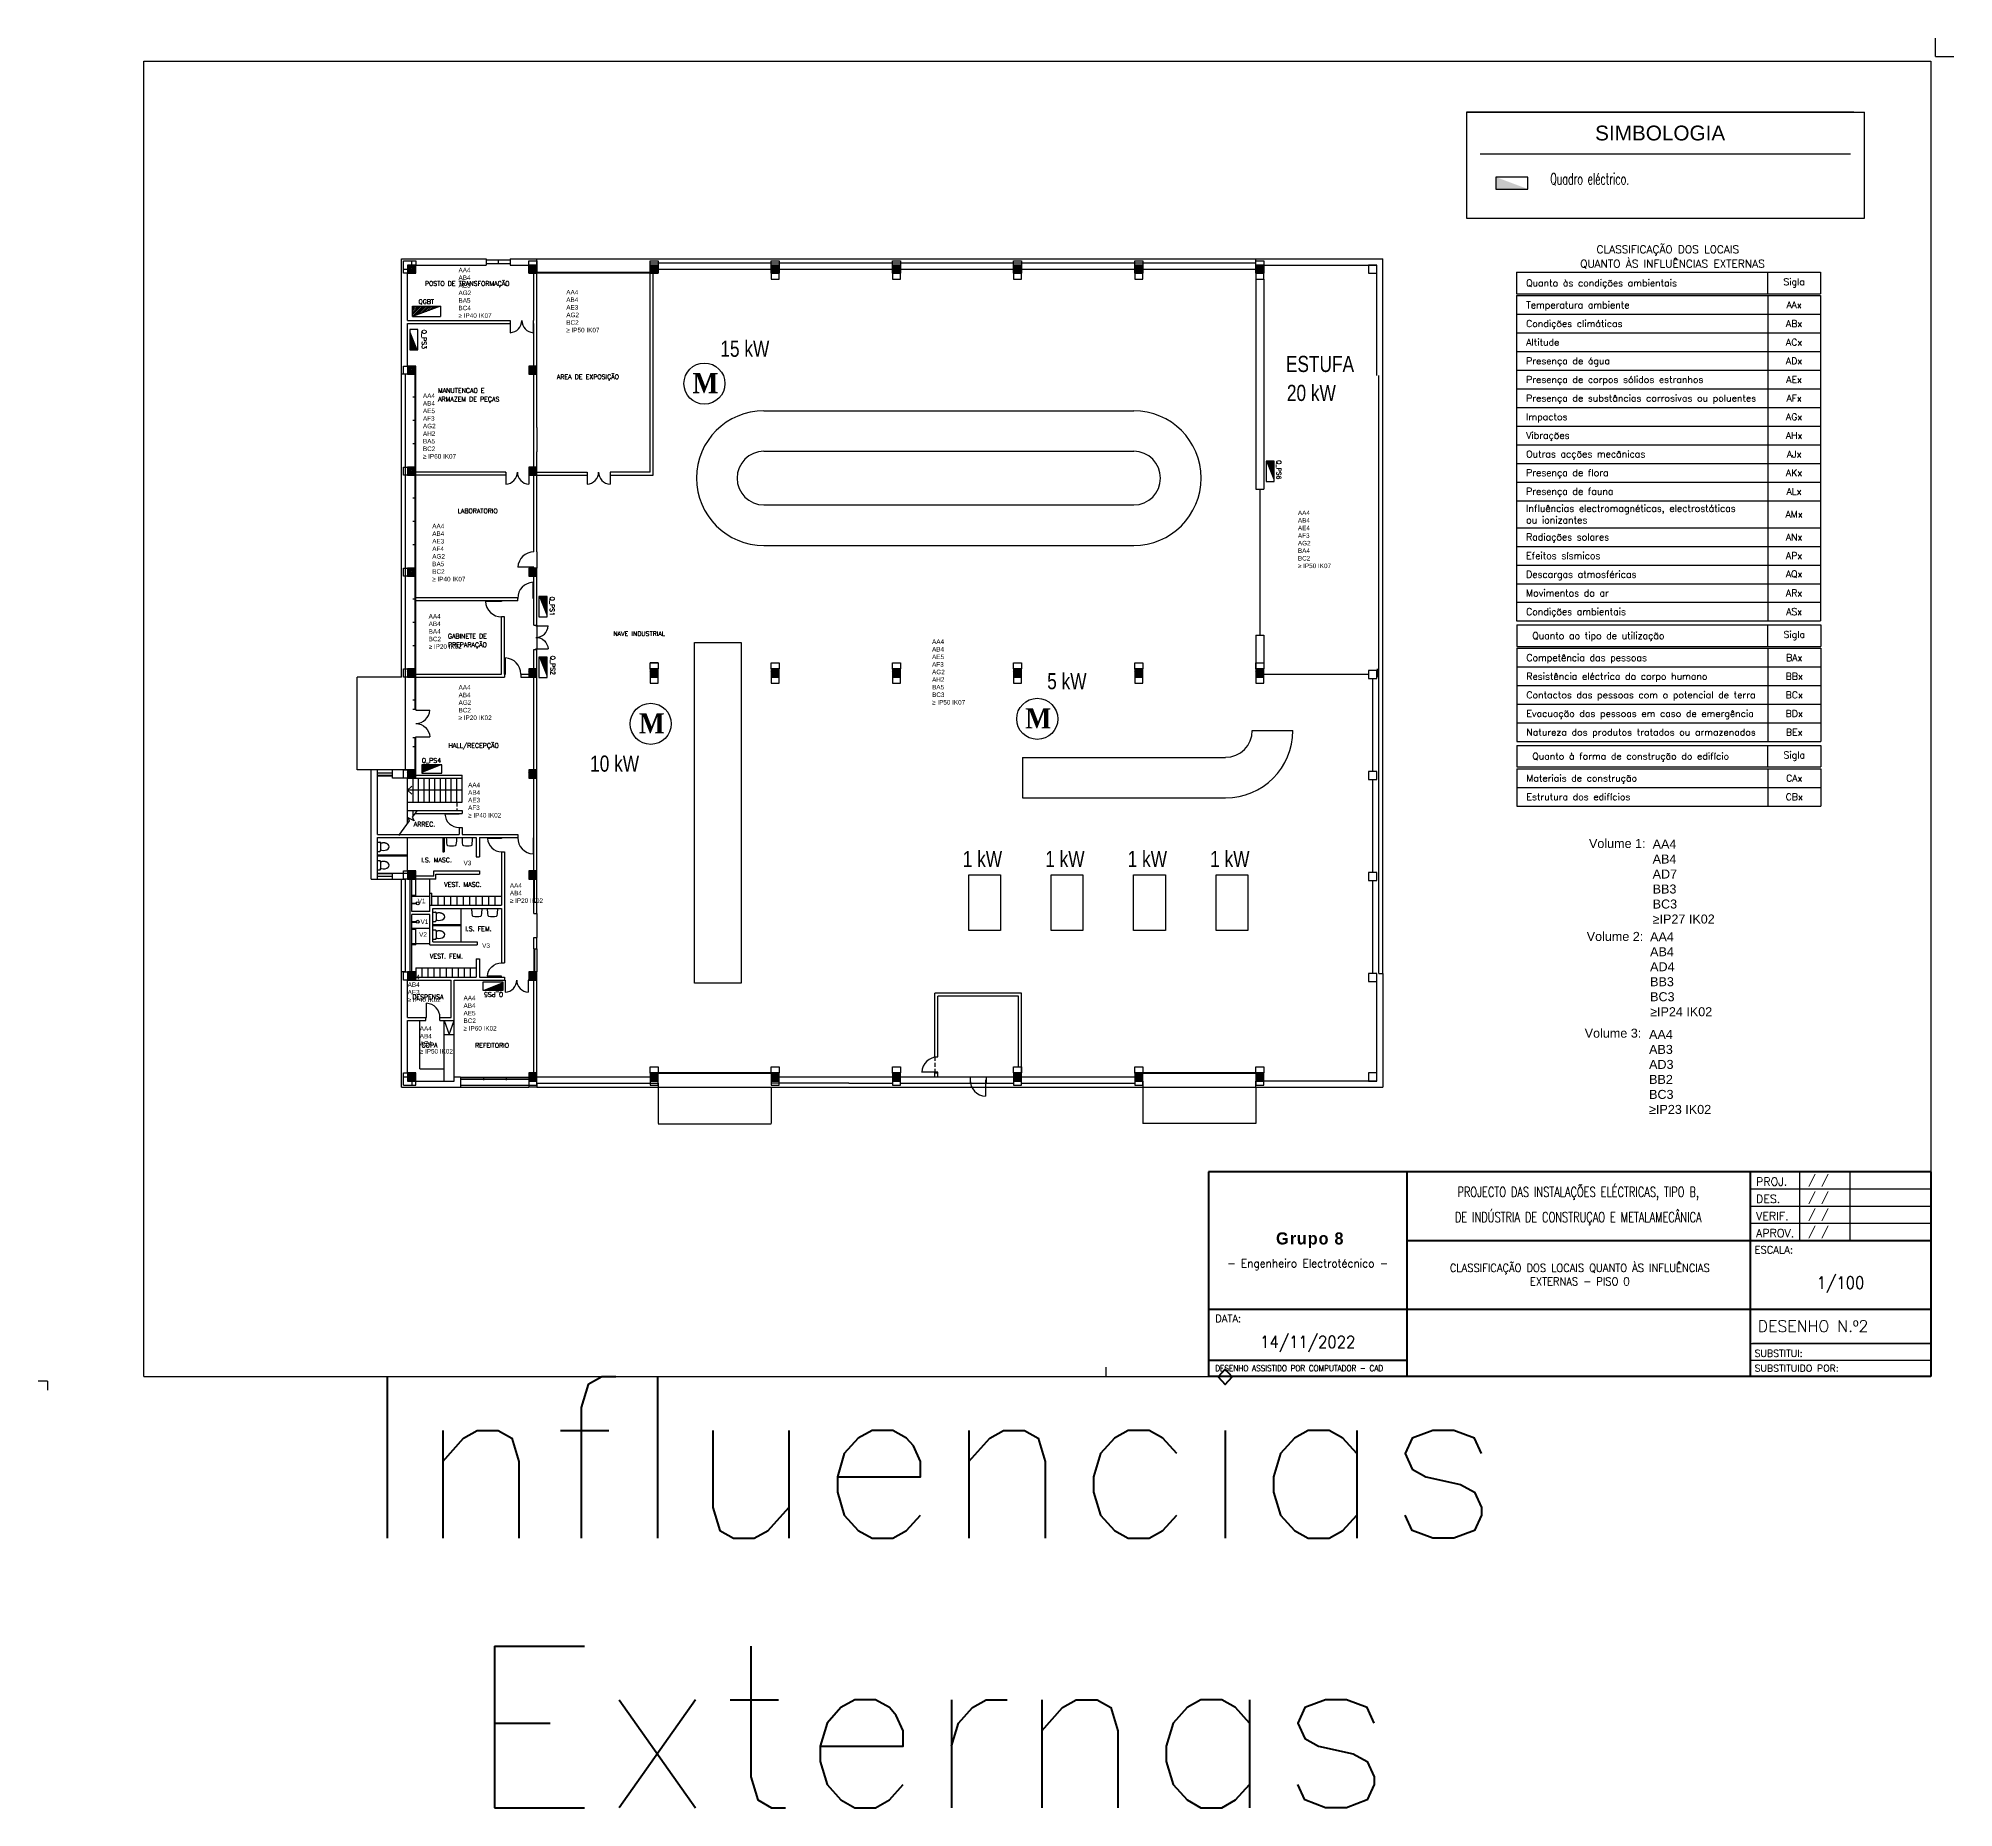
# Model space of a CAD drawing. Extents: x -8 to 729, y -363 to 534.
# Drawn here: x 120.4 to 215.2, y -23.3 to 64.3 of the extents above; entities that cross this region are included whole.
import ezdxf
from ezdxf.enums import TextEntityAlignment as Align

# ---------------------------------------------------------------- set-up
doc = ezdxf.new("R2010")
doc.units = 0
doc.header["$LTSCALE"] = 0.8
doc.header["$MEASUREMENT"] = 0
doc.linetypes.add('HIDDEN', pattern=[0.375, 0.25, -0.125])
doc.layers.get('0').update_dxf_attribs({"color": 3, "linetype": 'CONTINUOUS'})
for name, color, linetype in [('1', 7, 'CONTINUOUS'), ('Classificação influências externas', 6, 'CONTINUOUS'), ('Desenho base', 7, 'CONTINUOUS'), ('LEGENDA', 1, 'CONTINUOUS'), ('Quadros', 170, 'CONTINUOUS')]:
    doc.layers.add(name, color=color, linetype=linetype)
doc.styles.add('ARIAL', font='arial.ttf')
doc.styles.add('PEN', font='ROMANS.SHX', dxfattribs={"width": 0.7, "height": 1})
doc.styles.add('ROMANS', font='romans', dxfattribs={"width": 0.9})
doc.styles.get("Standard").update_dxf_attribs({"font": 'ROMANS'})
doc.styles.add('TXP', font='txp')

msp = doc.modelspace()

# ---------------------------------------------------------------- texts
at = {"color": 0, "linetype": 'Continuous', "lineweight": 20, "style": 'ROMANS'}
for s, p in [('PROJ.', (205.426, 7.477)), ('DES.', (205.426, 6.62)), ('VERIF.', (205.426, 5.772)), ('APROV.', (205.426, 4.925))]:
    msp.add_text(s, height=0.4, dxfattribs=at).set_placement(p)
at = {"color": 0, "lineweight": 20, "style": 'ROMANS'}
for s, height, p in [(' / /', 0.4, (207.73, 7.568)), (' / /', 0.4, (207.73, 6.718)), (' / /', 0.4, (207.73, 5.866)), (' / /', 0.4, (207.73, 5.016)), ('ESCALA:', 0.36, (205.353, 4.121)), ('DATA:', 0.36, (178.65, 0.721)), ('DESENHO N.º2 ', 0.57, (205.509, 0.235)), ('SUBSTITUI:', 0.34, (205.353, -0.99)), ('SUBSTITUIDO POR:', 0.34, (205.353, -1.73))]:
    msp.add_text(s, height=height, dxfattribs=at).set_placement(p)
at = {"color": 0, "lineweight": 20, "style": 'ROMANS', "width": 0.757635}
msp.add_text('DESENHO ASSISTIDO POR COMPUTADOR - CAD', height=0.304, dxfattribs=at).set_placement((178.65, -1.712), (186.963, -1.712), align=Align.FIT)
at = {"attachment_point": 1}
for s, width, gutter_width, heights, insert, char_height in [('{\\fArial|b0|i0|c0|p34;\\C215;\\c10507177;AA4\\PAB4\\PAE3\\PAG2\\PBA5\\PBC4\\C256;\\P\\C7;≥\\C256; IP40 IK07}', 1.88787, 1, [2.579], (141.179, 52.917), 0.225), ('{\\fArial|b0|i0|c0|p34;\\C215;\\c10507177;AA4\\PAB4\\PAE3\\PAG2\\PBC2\\C256;\\P\\C7;≥\\C256; IP50 IK07}', 1.88787, 1, [2.579], (146.516, 51.823), 0.225), ('{\\fArial|b0|i0|c0|p34;\\C215;\\c10507177;AA4\\PAB4\\PAE5\\PAF3\\PAG2\\PAH2\\PBA5\\PBC2\\C256;\\P\\C7;≥\\C256; IP60 IK07}', 1.88787, 1, [3.495], (139.419, 46.697), 0.225), ('{\\fArial|b0|i0|c0|p34;\\C215;\\c10507177;AA4\\PAB4\\PAE4\\PAF3\\PAG2\\PBA4\\PBC2\\C256;\\P\\C7;≥\\C256; IP50 IK07}', 1.88787, 1, [3.503], (182.741, 40.9), 0.225), ('{\\fArial|b0|i0|c0|p34;\\C215;\\c10507177;AA4\\PAB4\\PAE3\\PAF4\\PAG2\\PBA5\\PBC2\\C256;\\P\\C7;≥\\C256; IP40 IK07}', 1.88787, 1, [3.044], (139.88, 40.245), 0.225), ('{\\fArial|b0|i0|c0|p34;\\C215;\\c10507177;AA4\\PAB4\\PBA4\\PBC2\\C256;\\P\\C7;≥\\C256; IP20 IK02}', 1.88787, 1, [2.112], (139.702, 35.779), 0.225), ('{\\fArial|b0|i0|c0|p34;\\C215;\\c10507177;AA4\\PAB4\\PAE5\\PAF3\\PAG2\\PAH2\\PBA5\\PBC3\\C256;\\P\\C7;≥\\C256; IP50 IK07}', 1.88787, 1, [3.503], (164.627, 34.521), 0.225), ('{\\fArial|b0|i0|c0|p34;\\C215;\\c10507177;AA4\\PAB4\\PAG2\\PBC2\\C256;\\P\\C7;≥\\C256; IP20 IK02}', 1.88787, 1, [2.112], (141.182, 32.257), 0.225), ('{\\fArial|b0|i0|c0|p34;\\C215;\\c10507177;AA4\\PAB4\\PAE3\\PAF3\\C256;\\P\\C7;≥\\C256; IP40 IK02}', 1.88787, 1, [2.579], (141.655, 27.429), 0.225), ('{\\fArial|b0|i0|c0|p34;\\P\\C7;Volume 1:}', 3.21617, 2.227, [1.957], (197.153, 25.384), 0.44544), ('{\\fArial|b0|i0|c0|p34;\\C215;\\c10507177;AA4\\PAB4\\PAD7\\PBB3\\PBC3\\C256;\\P\\C7;≥\\C256;IP27 IK02}', 3.14968, 2.227, [4.191], (200.305, 24.614), 0.44544), ('{\\fArial|b0|i0|c0|p34;\\C215;\\c10507177;V3}', 0.47392, 1, [0.277], (141.428, 23.565), 0.225), ('{\\fArial|b0|i0|c0|p34;\\C215;\\c10507177;AA4\\PAB4\\C256;\\P\\C7;≥\\C256; IP20 IK02}', 1.88787, 1, [2.579], (143.723, 22.451), 0.225), ('{\\fArial|b0|i0|c0|p34;\\C215;\\c10507177;V1}', 0.47392, 1, [0.277], (139.161, 21.682), 0.225), ('{\\fArial|b0|i0|c0|p34;\\C215;\\c10507177;V2}', 0.47392, 1, [0.277], (139.23, 20.026), 0.225), ('{\\fArial|b0|i0|c0|p34;\\C215;\\c10507177;V1}', 0.47392, 1, [0.277], (139.301, 20.659), 0.225), ('{\\fArial|b0|i0|c0|p34;\\P\\C7;Volume 2:}', 3.21617, 2.227, [1.957], (197.04, 20.781), 0.44544), ('{\\fArial|b0|i0|c0|p34;\\C215;\\c10507177;AA4\\PAB4\\PAD4\\PBB3\\PBC3\\C256;\\P\\C7;≥\\C256;IP24 IK02}', 3.14968, 2.227, [4.191], (200.179, 20.024), 0.44544), ('{\\fArial|b0|i0|c0|p34;\\C215;\\c10507177;V3}', 0.47392, 1, [0.277], (142.35, 19.477), 0.225), ('{\\fArial|b0|i0|c0|p34;\\C215;\\c10507177;AA4\\PAB4\\PAE3\\C256;\\P\\C7;≥\\C256; IP40 IK02}', 1.88787, 1, [2.112], (138.661, 17.918), 0.225), ('{\\fArial|b0|i0|c0|p34;\\C215;\\c10507177;AA4\\PAB4\\PAE5\\PBC2\\C256;\\P\\C7;≥\\C256; IP60 IK02}', 1.88787, 1, [2.112], (141.428, 16.881), 0.225), ('{\\fArial|b0|i0|c0|p34;\\C215;\\c10507177;AA4\\PAB4\\PAE4\\C256;\\P\\C7;≥\\C256; IP50 IK02}', 1.88787, 1, [2.112], (139.261, 15.368), 0.225), ('{\\fArial|b0|i0|c0|p34;\\P\\C7;Volume 3:}', 3.21617, 2.227, [1.957], (196.94, 15.993), 0.44544), ('{\\fArial|b0|i0|c0|p34;\\C215;\\c10507177;AA4\\PAB3\\PAD3\\PBB2\\PBC3\\C256;\\P\\C7;≥\\C256;IP23 IK02}', 3.14968, 2.227, [4.191], (200.128, 15.188), 0.44544)]:
    msp.add_mtext_dynamic_manual_height_columns(s, width=width, gutter_width=gutter_width, heights=heights, dxfattribs=dict(at, insert=insert, char_height=char_height))
at = {"color": 0, "linetype": 'HIDDEN', "lineweight": 20, "insert": (196.619, 6.47), "char_height": 0.5, "width": 17.03517, "attachment_point": 5, "line_spacing_factor": 1.5, "style": 'ROMANS'}
msp.add_mtext('\\pxt28;{\\W0.71;PROJECTO DAS INSTALAÇÕES ELÉCTRICAS, TIPO B,\\PDE INDÚSTRIA DE CONSTRUÇAO E METALAMECÂNICA}', dxfattribs=at)
at = {"color": 7, "lineweight": 20, "attachment_point": 5, "style": 'ROMANS'}
for s, insert, char_height, width in [('\\pxt23;CLASSIFICAÇÃO DOS LOCAIS QUANTO ÀS INFLUÊNCIAS EXTERNAS - PISO 0', (196.696, 3.07), 0.4, 16.6992), ('14/11/2022', (183.226, -0.359), 0.6, 9.82)]:
    msp.add_mtext(s, dxfattribs=dict(at, insert=insert, char_height=char_height, width=width))
at = {"color": 0, "lineweight": 20, "insert": (209.606, 2.575), "char_height": 0.6, "width": 8.94, "attachment_point": 5, "style": 'ROMANS'}
msp.add_mtext('1/100', dxfattribs=at)
at = {"layer": '1', "insert": (164.568, -12.649), "char_height": 8, "attachment_point": 5}
msp.add_mtext_dynamic_manual_height_columns('Influencias Externas ', width=63.19061, gutter_width=15, heights=[0], dxfattribs=at)
at = {"layer": 'Classificação influências externas'}
for s, p in [('CLASSIFICAÇÃO DOS LOCAIS', (197.528, 53.638)), ('QUANTO ÀS INFLUÊNCIAS EXTERNAS', (196.713, 52.927))]:
    msp.add_text(s, height=0.38219, dxfattribs=at).set_placement(p)
at = {"layer": 'Classificação influências externas', "color": 6}
for s, p in [('Quanto às condições ambientais', (194.042, 52.001)), ('Quanto ao tipo de utilização', (194.346, 34.541)), ('Quanto à forma de construção do edifício', (194.346, 28.572))]:
    msp.add_text(s, height=0.33632, dxfattribs=at).set_placement(p)
at = {"layer": 'Classificação influências externas', "color": 7}
for s, height, p in [('Temperatura ambiente', 0.33632, (194.042, 50.911)), ('Condições climáticas', 0.33632, (194.042, 49.988)), ('Altitude', 0.3363, (194.042, 49.065)), ('Presença de água', 0.33632, (194.042, 48.142)), ('Presença de corpos sólidos estranhos', 0.33632, (194.042, 47.219)), ('Presença de substâncias corrosivas ou poluentes', 0.33632, (194.042, 46.296)), ('Impactos', 0.3363, (194.042, 45.373)), ('Vibrações', 0.3363, (194.042, 44.45)), ('Outras acções mecânicas', 0.33632, (194.042, 43.527)), ('Presença de flora', 0.33632, (194.042, 42.604)), ('Presença de fauna', 0.33632, (194.042, 41.681)), ('Influências electromagnéticas, electrostáticas ', 0.33632, (194.042, 40.84)), ('ou ionizantes', 0.33632, (194.042, 40.266)), ('Radiações solares', 0.33632, (194.042, 39.42)), ('Efeitos sísmicos', 0.33632, (194.042, 38.497)), ('Descargas atmosféricas', 0.33632, (194.042, 37.574)), ('Movimentos do ar', 0.33632, (194.042, 36.651)), ('Condições ambientais', 0.33632, (194.042, 35.728)), ('Competência das pessoas', 0.33632, (194.055, 33.451)), ('Resistência eléctrica do corpo humano', 0.33632, (194.055, 32.528)), ('Contactos das pessoas com o potencial de terra', 0.33632, (194.055, 31.605)), ('Evacuação das pessoas em caso de emergência', 0.33632, (194.055, 30.682)), ('Natureza dos produtos tratados ou armazenados ', 0.33632, (194.055, 29.759)), ('Materiais de construção', 0.33632, (194.055, 27.483)), ('Estrutura dos edifícios', 0.33632, (194.055, 26.559))]:
    msp.add_text(s, height=height, dxfattribs=at).set_placement(p)
at = {"layer": 'Classificação influências externas', "color": 6, "char_height": 0.33632, "attachment_point": 4}
for insert, width in [((206, 52.169), 2.62271), ((206, 34.709), 2.6363), ((206, 28.741), 2.6363)]:
    msp.add_mtext('\\pxqc;Sigla', dxfattribs=dict(at, insert=insert, width=width))
at = {"layer": 'Classificação influências externas', "color": 7, "char_height": 0.3363, "attachment_point": 4}
for s, insert, width in [('\\pxqc;AAx', (206, 51.085), 2.62271), ('\\pxqc;ABx', (206, 50.156), 2.62271), ('\\pxqc;ACx', (206, 49.233), 2.62271), ('\\pxqc;ADx', (206, 48.309), 2.62271), ('\\pxqc;AEx', (206, 47.386), 2.62271), ('\\pxqc;AFx', (206, 46.463), 2.62271), ('\\pxqc;AGx', (206, 45.54), 2.62271), ('\\pxqc;AHx', (206, 44.617), 2.62271), ('\\pxqc;AJx', (206, 43.694), 2.62271), ('\\pxqc;AKx', (206, 42.771), 2.62271), ('\\pxqc;ALx', (206, 41.848), 2.62271), ('\\pxqc;AMx', (206, 40.718), 2.62271), ('\\pxqc;ANx', (206, 39.587), 2.62271), ('\\pxqc;APx', (206, 38.664), 2.62271), ('\\pxqc;AQx', (206, 37.748), 2.62271), ('\\pxqc;ARx', (206, 36.818), 2.62271), ('\\pxqc;ASx', (206, 35.895), 2.62271), ('\\pxqc;BAx', (206, 33.619), 2.6363), ('\\pxqc;BBx', (206, 32.696), 2.6363), ('\\pxqc;BCx', (206, 31.773), 2.6363), ('\\pxqc;BDx', (206, 30.85), 2.6363), ('\\pxqc;BEx', (206, 29.927), 2.6363), ('\\pxqc;CAx', (206, 27.65), 2.6363), ('\\pxqc;CBx', (206, 26.727), 2.6363)]:
    msp.add_mtext(s, dxfattribs=dict(at, insert=insert, width=width))
at = {"layer": 'Desenho base', "style": 'PEN', "width": 0.6}
msp.add_text('Quadro eléctrico.', height=0.56403, dxfattribs=at).set_placement((195.241, 57.04, 0.001))
at = {"layer": 'Desenho base', "color": 7, "style": 'ROMANS'}
for s, p in [('POSTO DE TRANSFORMAÇÃO', (139.519, 52.025)), ('QGBT', (139.198, 51.128)), ('AREA DE EXPOSIÇÃO', (146.048, 47.41)), ('ARMAZEM DE PEÇAS', (140.165, 46.305)), ('MANUTENCAO E ', (140.165, 46.731)), ('LABORATORIO', (141.132, 40.768)), ('GABINETE DE', (140.654, 34.571)), ('PREPARAÇÃO', (140.654, 34.145)), ('NAVE INDUSTRIAL', (148.843, 34.692)), ('HALL/RECEPÇÃO', (140.684, 29.153)), ('ARREC.', (138.965, 25.259)), ('I.S. MASC.', (139.335, 23.487)), ('VEST. MASC.', (140.473, 22.271)), ('I.S. FEM.', (141.512, 20.081)), ('VEST. FEM.', (139.762, 18.725)), ('DESPENSA', (138.893, 16.709)), ('COPA', (139.348, 14.322)), ('REFEITORIO', (142.001, 14.31))]:
    msp.add_text(s, height=0.225, dxfattribs=at).set_placement(p)
at = {"layer": 'Desenho base', "color": 7, "style": 'TXP', "width": 0.8}
for s, p in [('15 kW', (154.144, 48.512)), ('ESTUFA', (182.146, 47.759)), ('20 kW', (182.194, 46.324)), ('5 kW', (170.327, 32.053)), ('10 kW', (147.696, 27.973)), ('1 kW', (166.146, 23.252)), ('1 kW', (170.229, 23.252)), ('1 kW', (174.312, 23.252)), ('1 kW', (178.396, 23.252))]:
    msp.add_text(s, height=0.8, dxfattribs=at).set_placement(p)
at = {"layer": 'Desenho base', "color": 7, "char_height": 1, "width": 0.33332, "attachment_point": 1, "style": 'ROMANS'}
for insert in [(152.768, 47.71), (150.108, 30.866), (169.246, 31.112)]:
    msp.add_mtext('{\\fTimes New Roman|b1|i0|c0|p18;M}', dxfattribs=dict(at, insert=insert))
at = {"layer": 'Desenho base', "lineweight": 20, "insert": (183.226, 4.233), "char_height": 1, "attachment_point": 5}
msp.add_mtext_dynamic_manual_height_columns('{\\fVivaldi|b1|i0|c0|p66;\\H0.6x;\\T1.1;\\C7; Grupo 8\\H1.66667x;\\P\\Fromans|c0;\\H0.2x;\\T1;\\P\\H2x;\\W0.95;- Engenheiro Electrotécnico -}', width=9.81896, gutter_width=2, heights=[0], dxfattribs=at)
at = {"layer": 'LEGENDA', "color": 1, "style": 'ARIAL'}
msp.add_text('SIMBOLOGIA', height=0.7343, dxfattribs=at).set_placement((200.677, 59.591, 0.001), align=Align.MIDDLE_CENTER)
at = {"layer": 'Quadros', "style": 'ROMANS'}
for s, rotation, p in [('Q_PS3', 270, (139.366, 49.856)), ('Q_PS6', 270, (181.687, 43.395)), ('Q_PS1', 270, (145.705, 36.641)), ('Q_PS2', 270, (145.735, 33.717)), ('Q_PS5', 180, (143.391, 17.056))]:
    msp.add_text(s, height=0.225, rotation=rotation, dxfattribs=at).set_placement(p)
msp.add_text('Q_PS4', height=0.225, dxfattribs=at).set_placement((139.361, 28.414))

# ---------------------------------------------------------------- blocks, each defined once
blk = doc.blocks.new('PE')
for p, q in [((0, 0), (5, 0)), ((5, 0), (5, 100))]:
    blk.add_line(p, q)
blk.add_arc((0, 0), 100, 0, 87.134)
blk = doc.blocks.new('PD')
for p, q in [((-5, 0), (-5, 100)), ((0, 0), (-5, 0))]:
    blk.add_line(p, q)
blk.add_arc((0, 0), 100, 92.866, 180)
blk = doc.blocks.new('*X10')
at = {"color": 0}
for p, q in [((15.8, 29.801), (16.199, 30.2)), ((15.8, 29.871), (16.129, 30.2)), ((15.8, 29.942), (16.058, 30.2)), ((15.8, 30.013), (15.987, 30.2)), ((15.8, 30.084), (15.916, 30.2)), ((15.8, 30.154), (15.846, 30.2)), ((15.87, 29.8), (16.2, 30.13)), ((15.941, 29.8), (16.2, 30.059)), ((16.011, 29.8), (16.2, 29.989)), ((16.082, 29.8), (16.2, 29.918)), ((16.153, 29.8), (16.2, 29.847))]:
    blk.add_line(p, q, dxfattribs=at)
blk = doc.blocks.new('quadro_electrico')
at = {"layer": '1'}
h = blk.add_hatch(dxfattribs=at)
h.set_pattern_fill('ANSI31', color=256, scale=0.5, style=0)
h.set_pattern_definition([(45, (-10.686716, -50.817083), (-0.044194174, 0.044194174), [])])
h.paths.add_polyline_path([(0, 0.509), (1.384, 0.509), (0, 0)])
for p, q in [((1.384, 0.509), (0, 0)), ((0, 0), (0, 0.509)), ((0, 0.509), (1.384, 0.509)), ((0, 0), (1.384, 0)), ((1.384, 0.509), (1.384, 0))]:
    blk.add_line(p, q, dxfattribs=at)
blk = doc.blocks.new('Folha A3')
at = {"color": 0}
for p, q in [((412, 289), (412, 293)), ((412, 289), (416, 289)), ((21, 288), (411, 288)), ((21, 1), (21, 288)), ((411, 288), (411, 1)), ((0, 0), (-2, 0)), ((0, 0), (0, -2)), ((21, 1), (411, 1)), ((231, 3), (231, 1))]:
    blk.add_line(p, q, dxfattribs=at)
blk = doc.blocks.new('QUAD')
for p, q in [((0, 0), (0, 0.4)), ((0, 0.4), (1, 0.4)), ((1, 0), (0, 0)), ((1, 0.4), (1, 0))]:
    blk.add_line(p, q)
blk.add_solid([(0, 0.4), (1, 0.4), (1, 0), (1, 0.4)])

# ---------------------------------------------------------------- linework, layer by layer
at = {"color": 0, "lineweight": 120}
for p, q in [((214.076, 8.17), (178.316, 8.17)), ((178.316, 8.17), (178.316, -1.97)), ((214.076, 8.17), (214.076, -1.97)), ((214.076, -1.97), (178.316, -1.97))]:
    msp.add_line(p, q, dxfattribs=at)
at = {"color": 0, "lineweight": 60}
for p, q in [((188.136, 8.17), (188.136, -1.97)), ((205.136, 8.17), (205.136, -1.97)), ((188.136, 4.77), (214.076, 4.77)), ((178.316, 1.37), (214.076, 1.37)), ((188.136, -1.18), (178.316, -1.18))]:
    msp.add_line(p, q, dxfattribs=at)
at = {"color": 0, "lineweight": 30}
for p, q in [((207.576, 8.17), (207.576, 4.77)), ((210.076, 8.17), (210.076, 4.77)), ((205.136, 7.32), (214.076, 7.32)), ((205.136, 6.47), (214.076, 6.47)), ((205.136, 5.618), (214.076, 5.618)), ((205.136, -0.33), (214.076, -0.33)), ((214.076, -0.33), (205.256, -0.33)), ((214.076, -1.18), (205.136, -1.18))]:
    msp.add_line(p, q, dxfattribs=at)
at = {"layer": 'Classificação influências externas', "color": 10}
for p, q in [((193.564, 52.702), (208.623, 52.702)), ((193.564, 52.702), (193.564, 51.636)), ((206, 51.636), (206, 52.702)), ((208.623, 52.702), (208.623, 51.636)), ((193.564, 51.636), (208.623, 51.636)), ((193.564, 51.54), (208.623, 51.54)), ((193.564, 51.54), (193.564, 35.434)), ((206, 51.54), (206, 35.434)), ((208.623, 51.54), (208.623, 35.434)), ((193.564, 50.617), (208.623, 50.617)), ((193.564, 49.694), (208.623, 49.694)), ((193.564, 48.771), (208.623, 48.771)), ((193.564, 47.848), (208.623, 47.848)), ((193.564, 46.925), (208.623, 46.925)), ((193.564, 46.002), (208.623, 46.002)), ((193.564, 45.079), (208.623, 45.079)), ((193.564, 44.156), (208.623, 44.156)), ((193.564, 43.233), (208.623, 43.233)), ((193.564, 42.31), (208.623, 42.31)), ((193.564, 41.387), (208.623, 41.387)), ((193.564, 40.049), (208.623, 40.049)), ((193.564, 39.126), (208.623, 39.126)), ((193.564, 38.203), (208.623, 38.203)), ((193.564, 37.28), (208.623, 37.28)), ((193.564, 36.357), (208.623, 36.357)), ((193.564, 35.434), (208.623, 35.434)), ((193.578, 35.243), (208.637, 35.243)), ((193.578, 35.243), (193.578, 34.176)), ((206, 34.176), (206, 35.243)), ((208.637, 35.243), (208.637, 34.176)), ((193.578, 34.176), (208.637, 34.176)), ((193.578, 34.08), (208.637, 34.08)), ((193.578, 34.08), (193.578, 29.465)), ((206, 34.08), (206, 29.465)), ((208.637, 34.08), (208.637, 29.465)), ((193.578, 33.157), (208.637, 33.157)), ((193.578, 32.234), (208.637, 32.234)), ((193.578, 31.311), (208.637, 31.311)), ((193.578, 30.388), (208.637, 30.388)), ((193.578, 29.465), (208.637, 29.465)), ((193.578, 29.274), (193.578, 28.207)), ((193.578, 29.274), (208.637, 29.274)), ((206, 28.207), (206, 29.274)), ((208.637, 29.274), (208.637, 28.207)), ((193.578, 28.207), (208.637, 28.207)), ((193.578, 28.112), (208.637, 28.112)), ((193.578, 28.112), (193.578, 26.266)), ((206, 28.112), (206, 26.266)), ((208.637, 28.112), (208.637, 26.266)), ((193.578, 27.189), (208.637, 27.189)), ((193.578, 26.266), (208.637, 26.266))]:
    msp.add_line(p, q, dxfattribs=at)
at = {"layer": 'Desenho base'}
for p, q in [((191.089, 60.63), (191.089, 60.63)), ((191.089, 60.63), (210.798, 60.63)), ((210.266, 60.63, 0.002), (191.089, 60.63)), ((191.089, 60.63), (191.089, 55.371)), ((210.798, 60.63), (210.798, 60.63)), ((210.798, 55.371), (210.798, 60.63)), ((191.766, 58.553, 0.001), (210.103, 58.553, 0.001)), ((191.089, 55.371), (210.798, 55.371))]:
    msp.add_line(p, q, dxfattribs=at)
at = {"layer": 'Desenho base', "color": 7}
for p, q in [((138.361, 47.656), (138.361, 53.356)), ((138.361, 53.356), (142.542, 53.356)), ((138.461, 52.656), (138.461, 53.256)), ((138.461, 53.256), (139.061, 53.256)), ((138.861, 53.056), (138.861, 53.256)), ((139.061, 53.256), (139.061, 53.056)), ((142.542, 53.356), (142.542, 53.056)), ((143.734, 53.292), (142.542, 53.292)), ((143.734, 53.119), (142.542, 53.119)), ((143.138, 53.292), (143.138, 53.119)), ((143.734, 53.356), (145.061, 53.356)), ((143.734, 53.356), (143.734, 53.056)), ((145.061, 53.356), (180.661, 53.356)), ((145.061, 53.056), (145.061, 53.356)), ((150.661, 53.156), (180.661, 53.156)), ((150.661, 53.056), (150.661, 53.156)), ((180.661, 53.356), (186.941, 53.356)), ((180.661, 53.156), (180.661, 53.356)), ((186.941, 17.981), (186.941, 53.356)), ((186.941, 47.581), (186.941, 53.356)), ((138.461, 52.856), (138.661, 52.856)), ((138.661, 52.656), (138.461, 52.656)), ((138.661, 53.056), (138.661, 52.656)), ((139.061, 53.056), (138.661, 53.056)), ((138.661, 50.306), (138.661, 52.656)), ((138.661, 52.656), (139.061, 52.656)), ((139.061, 53.056), (142.542, 53.056)), ((139.061, 52.656), (139.061, 53.056)), ((143.734, 53.056), (144.661, 53.056)), ((145.061, 53.056), (144.661, 53.056)), ((144.661, 53.056), (144.661, 52.656)), ((144.661, 52.656), (145.061, 52.656)), ((144.911, 50.306), (144.911, 52.656)), ((145.061, 52.656), (145.061, 53.056)), ((150.661, 52.686), (145.061, 52.686)), ((150.661, 52.656), (145.061, 52.656)), ((145.061, 51.506), (145.061, 52.656)), ((151.061, 53.056), (150.661, 53.056)), ((150.661, 53.056), (150.661, 52.656)), ((150.661, 52.656), (151.061, 52.656)), ((150.661, 42.806), (150.661, 52.656)), ((150.811, 42.656), (150.811, 52.656)), ((151.061, 52.656), (151.061, 53.056)), ((151.061, 52.856), (156.661, 52.856)), ((157.061, 53.056), (156.661, 53.056)), ((156.661, 53.056), (156.661, 52.656)), ((156.661, 52.656), (157.061, 52.656)), ((157.061, 52.656), (157.061, 53.056)), ((157.061, 52.856), (162.661, 52.856)), ((163.061, 53.056), (162.661, 53.056)), ((162.661, 53.056), (162.661, 52.656)), ((162.661, 52.656), (163.061, 52.656)), ((163.061, 52.656), (163.061, 53.056)), ((163.061, 52.856), (168.661, 52.856)), ((169.061, 53.056), (168.661, 53.056)), ((168.661, 53.056), (168.661, 52.656)), ((168.661, 52.656), (169.061, 52.656)), ((169.061, 52.656), (169.061, 53.056)), ((169.061, 52.856), (174.661, 52.856)), ((175.061, 53.056), (174.661, 53.056)), ((174.661, 53.056), (174.661, 52.656)), ((174.661, 52.656), (175.061, 52.656)), ((175.061, 52.656), (175.061, 53.056)), ((175.061, 52.856), (180.661, 52.856)), ((181.061, 53.056), (180.661, 53.056)), ((180.661, 53.056), (180.661, 52.656)), ((180.661, 52.656), (181.061, 52.656)), ((180.661, 52.356), (180.661, 41.961)), ((181.061, 53.056), (186.641, 53.056)), ((181.061, 52.656), (181.061, 53.056)), ((181.061, 52.356), (181.061, 41.961)), ((186.641, 53.056), (186.241, 53.056)), ((186.241, 53.056), (186.241, 52.656)), ((186.241, 52.656), (186.641, 52.656)), ((186.641, 47.581), (186.641, 53.056)), ((186.641, 52.656), (186.641, 53.056)), ((138.661, 50.306), (143.742, 50.306)), ((143.742, 50.306), (143.742, 50.156)), ((144.882, 50.306), (144.882, 50.156)), ((144.911, 50.306), (144.882, 50.306)), ((145.061, 50.156), (145.061, 50.306)), ((138.661, 48.056), (138.661, 50.156)), ((138.661, 50.156), (143.742, 50.156)), ((144.911, 50.156), (144.882, 50.156)), ((144.911, 48.056), (144.911, 50.156)), ((145.061, 48.056), (145.061, 48.956)), ((138.661, 47.656), (138.361, 47.656)), ((138.361, 32.656), (138.361, 47.656)), ((138.561, 32.656), (138.561, 47.656)), ((139.061, 48.056), (138.661, 48.056)), ((138.661, 48.056), (138.661, 47.656)), ((138.661, 47.656), (139.061, 47.656)), ((139.031, 43.056), (139.031, 47.656)), ((139.061, 47.656), (139.061, 48.056)), ((139.061, 43.056), (139.061, 47.656)), ((145.061, 48.056), (144.661, 48.056)), ((144.661, 48.056), (144.661, 47.656)), ((144.661, 47.656), (145.061, 47.656)), ((144.911, 43.056), (144.911, 47.656)), ((145.061, 47.656), (145.061, 48.056)), ((145.061, 45.006), (145.061, 47.656)), ((186.741, 17.981), (186.741, 47.581)), ((139.061, 46.506), (138.912, 46.506)), ((156.3, 45.843), (174.612, 45.843)), ((139.061, 45.356), (138.912, 45.356)), ((145.061, 45.006), (145.061, 43.806)), ((139.061, 44.206), (138.912, 44.206)), ((144.911, 43.056), (144.911, 43.806)), ((145.061, 43.056), (145.061, 43.806)), ((156.3, 43.833), (174.612, 43.833)), ((139.061, 43.056), (138.661, 43.056)), ((138.661, 43.056), (138.661, 42.656)), ((139.061, 42.656), (139.061, 43.056)), ((143.522, 42.806), (143.522, 42.656)), ((145.061, 43.056), (144.661, 43.056)), ((144.661, 43.056), (144.661, 42.656)), ((144.661, 42.806), (144.662, 42.656)), ((145.061, 42.656), (145.061, 43.056)), ((145.061, 42.806), (147.517, 42.807)), ((147.547, 42.807), (147.547, 42.208)), ((150.661, 42.806), (148.717, 42.807)), ((138.661, 42.656), (139.061, 42.656)), ((139.031, 38.056), (139.031, 42.656)), ((139.061, 38.056), (139.061, 42.656)), ((144.661, 42.656), (145.061, 42.656)), ((144.911, 38.856), (144.911, 42.656)), ((145.061, 38.856), (145.061, 42.656)), ((145.061, 42.656), (147.547, 42.656)), ((148.687, 42.656), (150.811, 42.656)), ((180.661, 41.961), (181.061, 41.961)), ((180.861, 41.961), (180.861, 34.728)), ((139.061, 41.506), (138.912, 41.506)), ((156.3, 41.181), (174.612, 41.181)), ((139.061, 40.356), (138.912, 40.356)), ((139.061, 39.206), (138.912, 39.206)), ((156.3, 39.171), (174.612, 39.171)), ((139.061, 38.056), (138.661, 38.056)), ((138.661, 38.056), (138.661, 37.656)), ((139.061, 37.656), (139.061, 38.056)), ((145.061, 38.056), (144.661, 38.056)), ((144.661, 38.056), (144.661, 37.656)), ((145.061, 38.856), (145.061, 38.056)), ((145.061, 37.656), (145.061, 38.056)), ((138.661, 37.656), (139.061, 37.656)), ((139.031, 33.056), (139.031, 37.656)), ((139.061, 33.056), (139.061, 37.656)), ((144.661, 37.656), (145.061, 37.656)), ((144.911, 36.436), (144.911, 37.656)), ((145.061, 35.221), (145.061, 37.656)), ((139.061, 36.506), (138.912, 36.506)), ((144.111, 36.436), (144.111, 36.586)), ((144.911, 35.221), (144.911, 36.436)), ((139.061, 35.356), (138.912, 35.356)), ((144.911, 35.221), (145.061, 35.221)), ((145.061, 35.221), (145.061, 34.021)), ((139.061, 34.206), (138.912, 34.206)), ((180.661, 34.728), (180.661, 33.056)), ((180.661, 34.728), (181.061, 34.728)), ((181.061, 34.728), (181.061, 33.056)), ((144.911, 34.021), (145.061, 34.021)), ((144.911, 33.056), (144.911, 34.021)), ((145.061, 33.056), (145.061, 34.021)), ((151.061, 33.356), (150.661, 33.356)), ((150.661, 33.356), (150.661, 33.356)), ((136.161, 28.056), (136.161, 32.656)), ((138.361, 32.656), (136.161, 32.656)), ((138.661, 32.656), (138.561, 32.656)), ((138.561, 28.056), (138.561, 32.656)), ((139.061, 33.056), (138.661, 33.056)), ((138.661, 33.056), (138.661, 32.656)), ((138.661, 32.656), (139.061, 32.656)), ((139.031, 31.056), (139.031, 32.656)), ((139.061, 32.656), (139.061, 33.056)), ((139.061, 32.806), (143.311, 32.806)), ((139.061, 31.056), (139.061, 32.656)), ((139.061, 32.656), (143.461, 32.656)), ((143.461, 32.806), (143.461, 32.656)), ((144.261, 32.806), (144.661, 32.806)), ((144.261, 32.806), (144.261, 32.656)), ((144.261, 32.656), (144.661, 32.656)), ((145.061, 33.056), (144.661, 33.056)), ((144.661, 33.056), (144.661, 32.656)), ((144.661, 32.656), (145.061, 32.656)), ((144.911, 28.056), (144.911, 32.656)), ((145.061, 32.656), (145.061, 33.056)), ((145.061, 28.056), (145.061, 32.656)), ((151.061, 33.056), (150.661, 33.056)), ((150.661, 33.056), (150.661, 32.656)), ((150.661, 32.656), (151.061, 32.656)), ((151.061, 32.656), (151.061, 33.056)), ((157.061, 33.056), (156.661, 33.056)), ((156.661, 33.056), (156.661, 32.656)), ((156.661, 32.656), (157.061, 32.656)), ((157.061, 32.656), (157.061, 33.056)), ((163.061, 33.056), (162.661, 33.056)), ((162.661, 33.056), (162.661, 32.656)), ((162.661, 32.656), (163.061, 32.656)), ((163.061, 32.656), (163.061, 33.056)), ((169.061, 33.056), (168.661, 33.056)), ((168.661, 33.056), (168.661, 32.656)), ((168.661, 32.656), (169.061, 32.656)), ((169.061, 32.656), (169.061, 33.056)), ((175.061, 33.056), (174.661, 33.056)), ((174.661, 33.056), (174.661, 32.656)), ((174.661, 32.656), (175.061, 32.656)), ((175.061, 32.656), (175.061, 33.056)), ((181.061, 33.056), (180.661, 33.056)), ((180.661, 33.056), (180.661, 32.656)), ((180.661, 32.656), (181.061, 32.656)), ((181.061, 32.656), (181.061, 33.056)), ((186.241, 32.781), (181.061, 32.781)), ((186.641, 32.981), (186.241, 32.981)), ((186.241, 32.981), (186.241, 32.581)), ((186.241, 32.581), (186.641, 32.581)), ((186.441, 32.581), (186.441, 27.981)), ((186.641, 32.581), (186.641, 32.981)), ((186.661, 33.056), (186.661, 32.656)), ((139.061, 31.506), (138.912, 31.506)), ((139.061, 31.056), (138.912, 31.056)), ((139.061, 29.656), (138.912, 29.656)), ((139.031, 28.056), (139.031, 29.656)), ((139.061, 28.056), (139.061, 29.656)), ((180.483, 30.009), (182.493, 30.009)), ((139.061, 29.206), (138.912, 29.206)), ((169.1, 28.682), (179.157, 28.682)), ((169.1, 28.682), (169.1, 26.673)), ((136.861, 28.056), (136.161, 28.056)), ((137.161, 28.056), (136.861, 28.056)), ((136.861, 22.656), (136.861, 28.056)), ((137.911, 28.056), (137.161, 28.056)), ((137.161, 24.856), (137.161, 28.056)), ((137.911, 27.906), (137.161, 27.906)), ((137.911, 27.786), (137.161, 27.786)), ((137.911, 27.756), (137.161, 27.756)), ((137.911, 27.656), (137.911, 28.056)), ((138.661, 28.056), (137.911, 28.056)), ((138.661, 27.656), (137.911, 27.656)), ((139.061, 28.056), (138.661, 28.056)), ((138.661, 28.056), (138.661, 27.656)), ((138.661, 26.456), (138.661, 27.656)), ((138.661, 27.656), (139.061, 27.656)), ((138.931, 26.456), (138.931, 27.656)), ((139.061, 27.656), (139.061, 28.056)), ((139.061, 27.806), (141.361, 27.806)), ((139.061, 27.656), (141.361, 27.656)), ((139.201, 26.456), (139.201, 27.656)), ((139.471, 26.456), (139.471, 27.656)), ((139.741, 26.456), (139.741, 27.656)), ((140.011, 26.456), (140.011, 27.656)), ((140.281, 26.456), (140.281, 27.656)), ((140.551, 26.456), (140.551, 27.656)), ((140.821, 26.456), (140.821, 27.656)), ((141.091, 26.456), (141.091, 27.656)), ((141.361, 27.656), (141.361, 27.806)), ((141.361, 26.456), (141.361, 27.656)), ((145.061, 28.056), (144.661, 28.056)), ((144.661, 28.056), (144.661, 27.656)), ((144.661, 27.656), (145.061, 27.656)), ((144.911, 23.056), (144.911, 27.656)), ((145.061, 27.656), (145.061, 28.056)), ((145.061, 23.056), (145.061, 27.656)), ((186.641, 27.981), (186.241, 27.981)), ((186.241, 27.981), (186.241, 27.581)), ((186.241, 27.581), (186.641, 27.581)), ((186.441, 27.581), (186.441, 22.981)), ((186.641, 27.581), (186.641, 27.981)), ((138.661, 27.056), (138.861, 27.256)), ((138.661, 27.056), (138.861, 26.856)), ((141.361, 27.056), (138.661, 27.056)), ((169.1, 26.673), (179.157, 26.673)), ((138.661, 26.056), (138.661, 26.456)), ((138.661, 26.456), (141.361, 26.456)), ((138.661, 26.056), (139.13, 26.056)), ((138.683, 25.687), (138.74, 25.532)), ((138.986, 25.539), (138.683, 25.687)), ((139.13, 26.056), (138.877, 25.716)), ((138.877, 25.716), (138.986, 25.539)), ((139.018, 25.906), (141.361, 25.906)), ((139.13, 26.056), (141.361, 26.056)), ((141.361, 26.056), (141.361, 25.906)), ((137.161, 24.856), (141.211, 24.856)), ((137.161, 22.656), (137.161, 24.706)), ((137.161, 24.706), (142.061, 24.706)), ((138.74, 25.532), (138.201, 24.806)), ((138.661, 23.056), (138.661, 24.706)), ((140.411, 24.706), (140.411, 24.006)), ((140.461, 24.706), (140.461, 24.006)), ((141.211, 25.206), (141.361, 25.206)), ((141.211, 25.206), (141.211, 24.856)), ((141.361, 25.206), (141.361, 24.856)), ((141.361, 24.856), (144.111, 24.856)), ((142.061, 24.706), (142.061, 23.756)), ((142.211, 24.706), (144.111, 24.706)), ((142.211, 24.706), (142.211, 23.756)), ((144.111, 24.856), (144.111, 24.706)), ((137.161, 23.856), (138.661, 23.856)), ((137.161, 23.806), (138.661, 23.806)), ((140.411, 24.006), (140.461, 24.006)), ((142.061, 23.756), (142.211, 23.756)), ((143.311, 24.006), (143.461, 24.006)), ((143.311, 24.006), (143.311, 21.356)), ((143.461, 24.006), (143.461, 18.506)), ((137.161, 22.956), (137.911, 22.956)), ((137.161, 22.926), (137.911, 22.926)), ((137.161, 22.806), (137.911, 22.806)), ((137.911, 22.956), (138.661, 22.956)), ((137.911, 22.656), (137.911, 22.956)), ((139.061, 23.056), (138.661, 23.056)), ((138.661, 23.056), (138.661, 22.656)), ((139.061, 22.656), (139.061, 23.056)), ((139.961, 22.806), (139.061, 22.806)), ((139.961, 23.056), (142.211, 23.056)), ((139.961, 22.806), (139.961, 23.056)), ((140.061, 22.656), (140.061, 22.906)), ((140.061, 22.906), (142.211, 22.906)), ((142.211, 23.056), (142.211, 22.906)), ((145.061, 23.056), (144.661, 23.056)), ((144.661, 23.056), (144.661, 22.656)), ((145.061, 22.656), (145.061, 23.056)), ((186.641, 22.981), (186.241, 22.981)), ((186.241, 22.981), (186.241, 22.581)), ((186.641, 22.581), (186.641, 22.981)), ((136.861, 22.656), (137.161, 22.656)), ((137.161, 22.656), (137.911, 22.656)), ((137.911, 22.656), (138.561, 22.656)), ((138.361, 18.056), (138.361, 22.656)), ((138.561, 18.056), (138.561, 22.656)), ((138.661, 22.656), (139.061, 22.656)), ((138.792, 18.056), (138.792, 22.656)), ((138.861, 21.056), (138.861, 22.656)), ((138.861, 21.856), (139.061, 21.856)), ((139.061, 21.806), (139.061, 22.656)), ((140.061, 22.656), (139.061, 22.656)), ((139.761, 21.956), (139.761, 22.656)), ((139.761, 21.956), (139.861, 21.956)), ((139.761, 21.356), (139.761, 21.956)), ((139.861, 21.356), (139.861, 21.956)), ((144.661, 22.656), (145.061, 22.656)), ((144.911, 21.506), (144.911, 22.656)), ((144.941, 21.506), (144.941, 22.656)), ((145.061, 21.506), (145.061, 22.656)), ((186.241, 22.581), (186.641, 22.581)), ((186.441, 22.581), (186.441, 17.981)), ((138.861, 21.806), (139.061, 21.806)), ((138.861, 21.471), (139.088, 21.471)), ((138.861, 21.441), (139.088, 21.441)), ((139.761, 21.056), (138.861, 21.056)), ((139.761, 20.906), (138.861, 20.906)), ((138.861, 18.056), (138.861, 20.906)), ((139.061, 21.806), (139.761, 21.806)), ((139.761, 21.056), (139.761, 21.356)), ((139.761, 21.356), (143.311, 21.356)), ((139.761, 19.406), (139.761, 20.906)), ((139.861, 21.806), (143.311, 21.806)), ((139.911, 19.556), (139.911, 21.206)), ((139.911, 21.206), (143.311, 21.206)), ((140.174, 21.356), (140.174, 21.806)), ((140.488, 21.356), (140.488, 21.806)), ((140.801, 21.356), (140.801, 21.806)), ((141.114, 21.356), (141.114, 21.806)), ((141.311, 19.556), (141.311, 21.206)), ((141.428, 21.356), (141.428, 21.806)), ((141.741, 21.356), (141.741, 21.806)), ((142.054, 21.356), (142.054, 21.806)), ((142.368, 21.356), (142.368, 21.806)), ((142.681, 21.356), (142.681, 21.806)), ((142.994, 21.356), (142.994, 21.806)), ((143.311, 21.206), (143.311, 18.506)), ((144.911, 20.956), (144.911, 21.506)), ((144.911, 21.506), (145.061, 21.506)), ((144.911, 20.956), (145.061, 20.956)), ((145.061, 20.956), (145.061, 21.506)), ((145.061, 20.956), (145.061, 19.756)), ((138.861, 20.556), (139.088, 20.556)), ((138.861, 20.526), (139.088, 20.526)), ((139.761, 20.206), (138.861, 20.206)), ((139.061, 20.156), (138.861, 20.156)), ((139.061, 19.406), (139.061, 20.206)), ((139.911, 20.406), (141.311, 20.406)), ((139.911, 20.356), (141.311, 20.356)), ((139.761, 19.456), (138.861, 19.456)), ((139.061, 19.406), (138.861, 19.406)), ((139.761, 19.406), (142.111, 19.406)), ((139.911, 19.556), (142.111, 19.556)), ((142.111, 19.556), (142.111, 19.406)), ((144.911, 19.756), (145.061, 19.756)), ((144.911, 19.206), (144.911, 19.756)), ((144.911, 19.206), (145.061, 19.206)), ((144.911, 19.206), (144.911, 18.056)), ((144.941, 19.206), (144.941, 18.056)), ((145.061, 19.206), (145.061, 19.756)), ((145.061, 19.206), (145.061, 18.056)), ((138.561, 18.056), (138.361, 18.056)), ((138.361, 12.356), (138.361, 18.056)), ((139.061, 18.056), (138.661, 18.056)), ((138.661, 18.056), (138.661, 17.656)), ((139.061, 18.256), (139.061, 17.806)), ((139.061, 18.256), (142.061, 18.256)), ((139.061, 17.656), (139.061, 18.056)), ((139.361, 18.256), (139.361, 17.806)), ((139.661, 18.256), (139.661, 17.806)), ((139.961, 18.256), (139.961, 17.806)), ((140.261, 18.256), (140.261, 17.806)), ((140.561, 18.256), (140.561, 17.806)), ((140.861, 18.256), (140.861, 17.806)), ((141.161, 18.256), (141.161, 17.806)), ((141.461, 18.256), (141.461, 17.806)), ((141.761, 18.256), (141.761, 17.806)), ((142.061, 18.706), (142.061, 17.806)), ((142.061, 18.706), (142.211, 18.706)), ((142.211, 18.706), (142.211, 17.806)), ((143.311, 18.506), (143.461, 18.506)), ((145.061, 18.056), (144.661, 18.056)), ((144.661, 18.056), (144.661, 17.656)), ((145.061, 17.656), (145.061, 18.056)), ((138.661, 15.806), (138.661, 17.656)), ((138.661, 17.656), (139.061, 17.656)), ((139.061, 17.806), (142.061, 17.806)), ((139.061, 17.656), (140.811, 17.656)), ((140.811, 15.806), (140.811, 17.656)), ((140.961, 17.656), (143.461, 17.656)), ((140.961, 15.656), (140.961, 17.656)), ((142.211, 17.806), (143.461, 17.806)), ((143.461, 17.806), (143.461, 17.656)), ((144.661, 17.656), (145.061, 17.656)), ((144.911, 13.056), (144.911, 17.656)), ((145.061, 13.056), (145.061, 17.656)), ((186.641, 17.981), (186.241, 17.981)), ((186.241, 17.981), (186.241, 17.581)), ((186.241, 17.581), (186.641, 17.581)), ((186.641, 12.656), (186.641, 17.981)), ((186.741, 17.981), (186.941, 17.981)), ((186.941, 17.981), (186.941, 12.356)), ((164.761, 13.856), (164.761, 17.006)), ((169.061, 17.006), (164.761, 17.006)), ((164.911, 13.856), (164.911, 16.856)), ((168.911, 16.856), (164.911, 16.856)), ((168.911, 13.356), (168.911, 16.856)), ((169.061, 13.056), (169.061, 17.006)), ((138.661, 15.806), (139.561, 15.806)), ((138.661, 15.656), (139.561, 15.656)), ((138.661, 13.056), (138.661, 15.656)), ((139.261, 13.256), (139.261, 15.656)), ((139.561, 15.656), (139.561, 15.806)), ((140.261, 15.806), (140.811, 15.806)), ((140.261, 15.656), (140.261, 15.806)), ((140.261, 15.656), (140.961, 15.656)), ((140.461, 15.656), (140.711, 14.956)), ((140.461, 12.656), (140.461, 15.656)), ((140.711, 14.956), (140.961, 15.656)), ((140.961, 12.856), (140.961, 15.656)), ((140.461, 14.956), (140.961, 14.956)), ((164.761, 13.856), (164.911, 13.856)), ((138.361, 12.356), (141.286, 12.356)), ((138.461, 13.056), (138.661, 13.056)), ((138.461, 12.456), (138.461, 13.056)), ((138.661, 12.856), (138.461, 12.856)), ((138.461, 12.456), (139.061, 12.456)), ((139.061, 13.056), (138.661, 13.056)), ((138.661, 13.056), (138.661, 12.656)), ((138.661, 12.656), (139.061, 12.656)), ((138.861, 12.656), (138.861, 12.456)), ((139.061, 12.656), (139.061, 13.056)), ((139.061, 12.656), (140.961, 12.656)), ((139.061, 12.456), (139.061, 12.656)), ((139.261, 13.256), (140.461, 13.256)), ((141.286, 12.856), (140.961, 12.856)), ((140.961, 12.656), (140.961, 12.856)), ((141.286, 12.856), (144.661, 12.856)), ((141.286, 12.856), (141.286, 12.356)), ((141.286, 12.826), (144.661, 12.826)), ((141.286, 12.756), (144.661, 12.756)), ((141.286, 12.456), (144.661, 12.456)), ((141.286, 12.356), (144.661, 12.356)), ((142.411, 12.856), (142.411, 12.706)), ((143.536, 12.856), (143.536, 12.706)), ((145.061, 13.056), (144.661, 13.056)), ((144.661, 13.056), (144.661, 12.656)), ((144.661, 12.656), (144.661, 12.356)), ((144.661, 12.656), (145.061, 12.656)), ((145.061, 12.356), (144.661, 12.356)), ((145.061, 12.656), (145.061, 13.056)), ((150.661, 12.856), (145.061, 12.856)), ((145.061, 12.556), (145.061, 12.356)), ((145.061, 12.556), (151.061, 12.556)), ((145.061, 12.356), (180.661, 12.356)), ((151.061, 13.056), (150.661, 13.056)), ((150.661, 13.056), (150.661, 12.656)), ((150.661, 12.656), (151.061, 12.656)), ((156.661, 13.056), (151.061, 13.056)), ((151.061, 12.656), (151.061, 13.056)), ((156.661, 13.026), (151.061, 13.026)), ((151.061, 12.556), (151.061, 12.656)), ((151.061, 12.556), (151.061, 10.556)), ((157.061, 13.056), (156.661, 13.056)), ((156.661, 13.056), (156.661, 12.656)), ((156.661, 12.656), (156.661, 12.556)), ((156.661, 12.656), (157.061, 12.656)), ((160.511, 12.556), (156.661, 12.556)), ((156.661, 12.356), (156.661, 10.556)), ((157.061, 12.656), (157.061, 13.056)), ((162.661, 12.856), (157.061, 12.856)), ((160.511, 12.556), (162.661, 12.556)), ((163.061, 13.056), (162.661, 13.056)), ((162.661, 13.056), (162.661, 12.656)), ((162.661, 12.656), (163.061, 12.656)), ((163.061, 12.656), (163.061, 13.056)), ((168.661, 12.856), (163.061, 12.856)), ((163.061, 12.556), (168.661, 12.556)), ((164.761, 13.056), (164.911, 13.056)), ((164.761, 12.856), (164.761, 13.056)), ((164.911, 12.856), (164.911, 13.056)), ((166.511, 12.856), (164.911, 12.856)), ((166.511, 12.856), (166.511, 12.556)), ((167.311, 12.856), (167.311, 12.556)), ((168.661, 12.856), (167.311, 12.856)), ((169.061, 13.056), (168.661, 13.056)), ((168.661, 13.056), (168.661, 12.656)), ((168.661, 12.656), (169.061, 12.656)), ((169.061, 12.656), (169.061, 13.056)), ((174.661, 12.856), (169.061, 12.856)), ((169.061, 12.556), (174.661, 12.556)), ((175.061, 13.056), (174.661, 13.056)), ((174.661, 13.056), (174.661, 12.656)), ((174.661, 12.656), (175.061, 12.656)), ((180.661, 13.056), (175.061, 13.056)), ((175.061, 12.656), (175.061, 13.056)), ((180.661, 13.026), (175.061, 13.026)), ((175.061, 12.656), (175.061, 12.556)), ((175.061, 12.556), (175.061, 10.556)), ((181.061, 13.056), (180.661, 13.056)), ((180.661, 13.056), (180.661, 12.656)), ((180.661, 12.356), (180.661, 12.656)), ((180.661, 12.656), (181.061, 12.656)), ((180.661, 12.356), (180.661, 10.556)), ((180.661, 12.356), (186.941, 12.356)), ((181.061, 12.656), (181.061, 13.056)), ((186.641, 12.656), (181.061, 12.656)), ((186.641, 13.056), (186.241, 13.056)), ((186.241, 13.056), (186.241, 12.656)), ((186.241, 12.656), (186.641, 12.656)), ((186.641, 12.656), (186.641, 13.056)), ((156.661, 10.526), (151.061, 10.526)), ((180.661, 10.556), (175.061, 10.556))]:
    msp.add_line(p, q, dxfattribs=at)
at = {"layer": 'Desenho base', "color": 7, "linetype": 'Continuous'}
for p, q in [((145.061, 50.306), (145.061, 51.506)), ((145.061, 48.956), (145.061, 50.156)), ((143.522, 42.806), (139.061, 42.806)), ((143.522, 42.656), (139.061, 42.656)), ((144.111, 36.586), (139.061, 36.586)), ((143.311, 36.436), (139.061, 36.436)), ((144.111, 36.436), (143.311, 36.436)), ((143.461, 35.636), (143.311, 35.636)), ((143.311, 32.806), (143.311, 35.636)), ((143.461, 32.806), (143.461, 35.636)), ((138.661, 25.425), (138.661, 26.056)), ((138.931, 25.788), (138.931, 26.056)), ((137.161, 24.489), (137.289, 24.489)), ((137.161, 24.029), (137.289, 24.029)), ((137.33, 24.421), (137.325, 24.419)), ((137.326, 24.099), (137.365, 24.087)), ((137.341, 24.425), (137.33, 24.421)), ((137.352, 24.429), (137.341, 24.425)), ((137.363, 24.432), (137.352, 24.429)), ((137.375, 24.435), (137.363, 24.432)), ((137.386, 24.438), (137.375, 24.435)), ((137.398, 24.44), (137.386, 24.438)), ((137.41, 24.442), (137.398, 24.44)), ((137.422, 24.444), (137.41, 24.442)), ((137.433, 24.445), (137.422, 24.444)), ((137.445, 24.446), (137.433, 24.445)), ((137.457, 24.447), (137.445, 24.446)), ((137.469, 24.447), (137.457, 24.447)), ((137.481, 24.447), (137.469, 24.447)), ((137.493, 24.446), (137.481, 24.447)), ((137.505, 24.445), (137.493, 24.446)), ((137.516, 24.443), (137.505, 24.445)), ((137.528, 24.442), (137.516, 24.443)), ((137.54, 24.439), (137.528, 24.442)), ((137.551, 24.437), (137.54, 24.439)), ((137.563, 24.434), (137.551, 24.437)), ((137.574, 24.431), (137.563, 24.434)), ((137.586, 24.427), (137.574, 24.431)), ((137.597, 24.423), (137.586, 24.427)), ((137.608, 24.418), (137.597, 24.423)), ((137.619, 24.414), (137.608, 24.418)), ((137.63, 24.409), (137.619, 24.414)), ((137.64, 24.403), (137.63, 24.409)), ((137.651, 24.397), (137.64, 24.403)), ((137.661, 24.391), (137.651, 24.397)), ((137.671, 24.385), (137.661, 24.391)), ((137.681, 24.378), (137.671, 24.385)), ((137.69, 24.371), (137.681, 24.378)), ((137.699, 24.363), (137.69, 24.371)), ((137.161, 23.572), (137.289, 23.572)), ((137.161, 23.112), (137.289, 23.112)), ((137.33, 23.504), (137.325, 23.502)), ((137.326, 23.183), (137.365, 23.171)), ((137.341, 23.508), (137.33, 23.504)), ((137.352, 23.512), (137.341, 23.508)), ((137.363, 23.516), (137.352, 23.512)), ((137.375, 23.519), (137.363, 23.516)), ((137.386, 23.521), (137.375, 23.519)), ((137.398, 23.524), (137.386, 23.521)), ((137.41, 23.526), (137.398, 23.524)), ((137.422, 23.527), (137.41, 23.526)), ((137.433, 23.529), (137.422, 23.527)), ((137.445, 23.53), (137.433, 23.529)), ((137.457, 23.53), (137.445, 23.53)), ((137.469, 23.53), (137.457, 23.53)), ((137.481, 23.53), (137.469, 23.53)), ((137.493, 23.529), (137.481, 23.53)), ((137.505, 23.528), (137.493, 23.529)), ((137.516, 23.527), (137.505, 23.528)), ((137.528, 23.525), (137.516, 23.527)), ((137.54, 23.523), (137.528, 23.525)), ((137.551, 23.52), (137.54, 23.523)), ((137.563, 23.517), (137.551, 23.52)), ((137.574, 23.514), (137.563, 23.517)), ((137.586, 23.51), (137.574, 23.514)), ((137.597, 23.506), (137.586, 23.51)), ((137.608, 23.502), (137.597, 23.506)), ((137.619, 23.497), (137.608, 23.502)), ((137.63, 23.492), (137.619, 23.497)), ((137.64, 23.486), (137.63, 23.492)), ((137.651, 23.481), (137.64, 23.486)), ((137.661, 23.475), (137.651, 23.481)), ((137.671, 23.468), (137.661, 23.475)), ((137.681, 23.461), (137.671, 23.468)), ((137.69, 23.454), (137.681, 23.461)), ((137.699, 23.447), (137.69, 23.454)), ((139.911, 21.023), (140.039, 21.023)), ((140.08, 20.955), (140.075, 20.953)), ((140.091, 20.959), (140.08, 20.955)), ((140.102, 20.963), (140.091, 20.959)), ((140.113, 20.966), (140.102, 20.963)), ((140.125, 20.97), (140.113, 20.966)), ((140.136, 20.972), (140.125, 20.97)), ((140.148, 20.975), (140.136, 20.972)), ((140.16, 20.977), (140.148, 20.975)), ((140.172, 20.978), (140.16, 20.977)), ((140.183, 20.98), (140.172, 20.978)), ((140.195, 20.981), (140.183, 20.98)), ((140.207, 20.981), (140.195, 20.981)), ((140.219, 20.981), (140.207, 20.981)), ((140.231, 20.981), (140.219, 20.981)), ((140.243, 20.98), (140.231, 20.981)), ((140.255, 20.979), (140.243, 20.98)), ((140.266, 20.978), (140.255, 20.979)), ((140.278, 20.976), (140.266, 20.978)), ((140.29, 20.974), (140.278, 20.976)), ((140.301, 20.971), (140.29, 20.974)), ((140.313, 20.968), (140.301, 20.971)), ((140.324, 20.965), (140.313, 20.968)), ((140.336, 20.961), (140.324, 20.965)), ((140.347, 20.957), (140.336, 20.961)), ((140.358, 20.953), (140.347, 20.957)), ((140.369, 20.948), (140.358, 20.953)), ((140.38, 20.943), (140.369, 20.948)), ((140.39, 20.937), (140.38, 20.943)), ((140.401, 20.932), (140.39, 20.937)), ((140.411, 20.925), (140.401, 20.932)), ((140.421, 20.919), (140.411, 20.925)), ((140.431, 20.912), (140.421, 20.919)), ((140.44, 20.905), (140.431, 20.912)), ((140.449, 20.898), (140.44, 20.905)), ((139.911, 20.563), (140.039, 20.563)), ((139.911, 20.135), (140.039, 20.135)), ((140.08, 20.067), (140.075, 20.065)), ((140.076, 20.634), (140.115, 20.622)), ((140.091, 20.071), (140.08, 20.067)), ((140.102, 20.075), (140.091, 20.071)), ((140.113, 20.078), (140.102, 20.075)), ((140.125, 20.082), (140.113, 20.078)), ((140.136, 20.084), (140.125, 20.082)), ((140.148, 20.087), (140.136, 20.084)), ((140.16, 20.089), (140.148, 20.087)), ((140.172, 20.09), (140.16, 20.089)), ((140.183, 20.092), (140.172, 20.09)), ((140.195, 20.093), (140.183, 20.092)), ((140.207, 20.093), (140.195, 20.093)), ((140.219, 20.093), (140.207, 20.093)), ((140.231, 20.093), (140.219, 20.093)), ((140.243, 20.092), (140.231, 20.093)), ((140.255, 20.091), (140.243, 20.092)), ((140.266, 20.09), (140.255, 20.091)), ((140.278, 20.088), (140.266, 20.09)), ((140.29, 20.086), (140.278, 20.088)), ((140.301, 20.083), (140.29, 20.086)), ((140.313, 20.08), (140.301, 20.083)), ((140.324, 20.077), (140.313, 20.08)), ((140.336, 20.073), (140.324, 20.077)), ((140.347, 20.069), (140.336, 20.073)), ((140.358, 20.065), (140.347, 20.069)), ((140.369, 20.06), (140.358, 20.065)), ((140.38, 20.055), (140.369, 20.06)), ((140.39, 20.049), (140.38, 20.055)), ((140.401, 20.044), (140.39, 20.049)), ((140.411, 20.037), (140.401, 20.044)), ((140.421, 20.031), (140.411, 20.037)), ((140.431, 20.024), (140.421, 20.031)), ((140.44, 20.017), (140.431, 20.024)), ((140.449, 20.01), (140.44, 20.017)), ((139.911, 19.675), (140.039, 19.675)), ((140.076, 19.746), (140.115, 19.734))]:
    msp.add_line(p, q, dxfattribs=at)
at = {"layer": 'Desenho base', "color": 7, "linetype": 'HIDDEN'}
for p, q in [((141.091, 26.456), (141.091, 26.056)), ((164.761, 13.856), (164.761, 13.056))]:
    msp.add_line(p, q, dxfattribs=at)
at = {"layer": 'Desenho base', "color": 7}
for points in [[(144.661, 53.056), (144.661, 53.256), (145.061, 53.256), (145.061, 53.056)], [(150.661, 53.056), (150.661, 53.256), (151.061, 53.256), (151.061, 53.056)], [(156.661, 53.056), (156.661, 53.256), (157.061, 53.256), (157.061, 53.056)], [(162.661, 53.056), (162.661, 53.256), (163.061, 53.256), (163.061, 53.056)], [(168.661, 53.056), (168.661, 53.256), (169.061, 53.256), (169.061, 53.056)], [(174.661, 53.056), (174.661, 53.256), (175.061, 53.256), (175.061, 53.056)], [(180.661, 53.056), (180.661, 53.256), (181.061, 53.256), (181.061, 53.056)], [(156.661, 52.656), (156.661, 52.356), (157.061, 52.356), (157.061, 52.656)], [(162.661, 52.656), (162.661, 52.356), (163.061, 52.356), (163.061, 52.656)], [(168.661, 52.656), (168.661, 52.356), (169.061, 52.356), (169.061, 52.656)], [(174.661, 52.656), (174.661, 52.356), (175.061, 52.356), (175.061, 52.656)], [(180.661, 52.656), (180.661, 52.356), (181.061, 52.356), (181.061, 52.656)], [(138.661, 47.656), (138.461, 47.656), (138.461, 48.056), (138.661, 48.056)], [(138.661, 42.656), (138.461, 42.656), (138.461, 43.056), (138.661, 43.056)], [(138.661, 37.656), (138.461, 37.656), (138.461, 38.056), (138.661, 38.056)], [(150.661, 33.056), (150.661, 33.356), (151.061, 33.356), (151.061, 33.056)], [(156.661, 33.056), (156.661, 33.356), (157.061, 33.356), (157.061, 33.056)], [(162.661, 33.056), (162.661, 33.356), (163.061, 33.356), (163.061, 33.056)], [(168.661, 33.056), (168.661, 33.356), (169.061, 33.356), (169.061, 33.056)], [(174.661, 33.056), (174.661, 33.356), (175.061, 33.356), (175.061, 33.056)], [(180.661, 33.056), (180.661, 33.356), (181.061, 33.356), (181.061, 33.056)], [(138.661, 32.656), (138.461, 32.656), (138.461, 33.056), (138.661, 33.056)], [(150.661, 32.656), (150.661, 32.356), (151.061, 32.356), (151.061, 32.656)], [(156.661, 32.656), (156.661, 32.356), (157.061, 32.356), (157.061, 32.656)], [(162.661, 32.656), (162.661, 32.356), (163.061, 32.356), (163.061, 32.656)], [(168.661, 32.656), (168.661, 32.356), (169.061, 32.356), (169.061, 32.656)], [(174.661, 32.656), (174.661, 32.356), (175.061, 32.356), (175.061, 32.656)], [(180.661, 32.656), (180.661, 32.356), (181.061, 32.356), (181.061, 32.656)], [(138.661, 27.656), (138.461, 27.656), (138.461, 28.056), (138.661, 28.056)], [(138.661, 22.656), (138.461, 22.656), (138.461, 23.056), (138.661, 23.056)], [(138.661, 17.656), (138.461, 17.656), (138.461, 18.056), (138.661, 18.056)], [(150.661, 13.056), (150.661, 13.356), (151.061, 13.356), (151.061, 13.056)], [(156.661, 13.056), (156.661, 13.356), (157.061, 13.356), (157.061, 13.056)], [(162.661, 13.056), (162.661, 13.356), (163.061, 13.356), (163.061, 13.056)], [(168.661, 13.056), (168.661, 13.356), (169.061, 13.356), (169.061, 13.056)], [(174.661, 13.056), (174.661, 13.356), (175.061, 13.356), (175.061, 13.056)], [(180.661, 13.056), (180.661, 13.356), (181.061, 13.356), (181.061, 13.056)], [(144.661, 12.656), (144.661, 12.456), (145.061, 12.456), (145.061, 12.656)], [(150.661, 12.656), (150.661, 12.456), (151.061, 12.456), (151.061, 12.656)], [(156.661, 12.656), (156.661, 12.456), (157.061, 12.456), (157.061, 12.656)], [(162.661, 12.656), (162.661, 12.456), (163.061, 12.456), (163.061, 12.656)], [(168.661, 12.656), (168.661, 12.456), (169.061, 12.456), (169.061, 12.656)], [(174.661, 12.656), (174.661, 12.456), (175.061, 12.456), (175.061, 12.656)], [(180.661, 12.656), (180.661, 12.456), (181.061, 12.456), (181.061, 12.656)]]:
    msp.add_lwpolyline(points, dxfattribs=at)
for points in [[(138.661, 52.656), (139.061, 52.656), (139.061, 53.056), (138.661, 53.056)], [(144.661, 53.056), (145.061, 53.056), (145.061, 52.656), (144.661, 52.656)], [(150.661, 53.056), (151.061, 53.056), (151.061, 52.656), (150.661, 52.656)], [(156.661, 53.056), (157.061, 53.056), (157.061, 52.656), (156.661, 52.656)], [(162.661, 53.056), (163.061, 53.056), (163.061, 52.656), (162.661, 52.656)], [(168.661, 53.056), (169.061, 53.056), (169.061, 52.656), (168.661, 52.656)], [(174.661, 53.056), (175.061, 53.056), (175.061, 52.656), (174.661, 52.656)], [(180.661, 53.056), (181.061, 53.056), (181.061, 52.656), (180.661, 52.656)], [(138.661, 47.656), (139.061, 47.656), (139.061, 48.056), (138.661, 48.056)], [(144.661, 47.656), (145.061, 47.656), (145.061, 48.056), (144.661, 48.056)], [(138.661, 42.656), (139.061, 42.656), (139.061, 43.056), (138.661, 43.056)], [(144.661, 42.656), (145.061, 42.656), (145.061, 43.056), (144.661, 43.056)], [(138.661, 37.656), (139.061, 37.656), (139.061, 38.056), (138.661, 38.056)], [(144.661, 37.656), (145.061, 37.656), (145.061, 38.056), (144.661, 38.056)], [(152.861, 34.373), (155.173, 34.373), (155.173, 17.509), (152.861, 17.509)], [(138.661, 32.656), (139.061, 32.656), (139.061, 33.056), (138.661, 33.056)], [(144.661, 32.656), (145.061, 32.656), (145.061, 33.056), (144.661, 33.056)], [(150.661, 32.656), (151.061, 32.656), (151.061, 33.056), (150.661, 33.056)], [(156.661, 32.656), (157.061, 32.656), (157.061, 33.056), (156.661, 33.056)], [(162.661, 32.656), (163.061, 32.656), (163.061, 33.056), (162.661, 33.056)], [(168.661, 32.656), (169.061, 32.656), (169.061, 33.056), (168.661, 33.056)], [(174.661, 32.656), (175.061, 32.656), (175.061, 33.056), (174.661, 33.056)], [(180.661, 32.656), (181.061, 32.656), (181.061, 33.056), (180.661, 33.056)], [(138.661, 27.656), (139.061, 27.656), (139.061, 28.056), (138.661, 28.056)], [(144.661, 27.656), (145.061, 27.656), (145.061, 28.056), (144.661, 28.056)], [(138.661, 22.656), (139.061, 22.656), (139.061, 23.056), (138.661, 23.056)], [(144.661, 22.656), (145.061, 22.656), (145.061, 23.056), (144.661, 23.056)], [(166.439, 22.868), (168.014, 22.868), (168.014, 20.115), (166.439, 20.115)], [(170.523, 22.868), (172.097, 22.868), (172.097, 20.115), (170.523, 20.115)], [(174.606, 22.868), (176.181, 22.868), (176.181, 20.115), (174.606, 20.115)], [(178.69, 22.868), (180.264, 22.868), (180.264, 20.115), (178.69, 20.115)], [(138.661, 17.656), (139.061, 17.656), (139.061, 18.056), (138.661, 18.056)], [(144.661, 17.656), (145.061, 17.656), (145.061, 18.056), (144.661, 18.056)], [(138.661, 12.656), (139.061, 12.656), (139.061, 13.056), (138.661, 13.056)], [(144.661, 12.656), (145.061, 12.656), (145.061, 13.056), (144.661, 13.056)], [(150.661, 12.656), (151.061, 12.656), (151.061, 13.056), (150.661, 13.056)], [(156.661, 12.656), (157.061, 12.656), (157.061, 13.056), (156.661, 13.056)], [(162.661, 12.656), (163.061, 12.656), (163.061, 13.056), (162.661, 13.056)], [(168.661, 12.656), (169.061, 12.656), (169.061, 13.056), (168.661, 13.056)], [(174.661, 12.656), (175.061, 12.656), (175.061, 13.056), (174.661, 13.056)], [(180.661, 12.656), (181.061, 12.656), (181.061, 13.056), (180.661, 13.056)]]:
    msp.add_lwpolyline(points, close=True, dxfattribs=at)
for centre, radius in [((153.357, 47.186), 1.017), ((150.696, 30.342), 1.017), ((169.834, 30.587), 1.017), ((139.161, 21.456), 0.075), ((139.161, 20.541), 0.075)]:
    msp.add_circle(centre, radius, dxfattribs=at)
for centre, radius, start, end in [((156.3, 42.507), 3.336, 90, 270), ((174.612, 42.507), 3.336, 270, 90), ((156.3, 42.507), 1.326, 90, 270), ((174.612, 42.507), 1.326, 270, 90), ((179.157, 30.009), 1.326, 270, 0), ((179.157, 30.009), 3.336, 270, 0)]:
    msp.add_arc(centre, radius, start, end, dxfattribs=at)
at = {"layer": 'Desenho base', "color": 7, "linetype": 'Continuous'}
for centre, radius, start, end in [((142.975, 24.706), 2.4, 180, 188.3281), ((138.695, 24.706), 2.4, 351.6718, 0), ((143.754, 24.706), 2.4, 180, 188.3281), ((139.474, 24.706), 2.4, 351.6718, 0), ((137.289, 24.459), 0.03, 9.8919, 90), ((137.289, 24.059), 0.03, 270, 350.207), ((136.136, 24.258), 1.2, 350.2069, 9.8919), ((137.467, 24.441), 0.368, 253.7367, 309.0617), ((137.614, 24.26), 0.134, 309.06174, 50.66729), ((140.648, 24.365), 0.048, 188.3282, 263.0723), ((140.835, 25.906), 1.6, 263.0723, 276.9277), ((141.022, 24.365), 0.048, 276.9277, 351.6718), ((141.427, 24.365), 0.048, 188.3282, 263.0723), ((141.614, 25.906), 1.6, 263.0723, 276.9277), ((141.801, 24.365), 0.048, 276.9277, 351.6718), ((137.289, 23.542), 0.03, 9.8919, 90), ((137.289, 23.142), 0.03, 270, 350.207), ((136.136, 23.341), 1.2, 350.2069, 9.8919), ((137.467, 23.525), 0.368, 253.7367, 309.0617), ((137.614, 23.343), 0.134, 309.06174, 50.66729), ((140.039, 20.993), 0.03, 9.8919, 90), ((138.886, 20.792), 1.2, 350.2069, 9.8919), ((140.364, 20.794), 0.134, 309.06174, 50.66729), ((144.225, 21.206), 2.4, 180, 188.3281), ((139.945, 21.206), 2.4, 351.6718, 0), ((145.004, 21.206), 2.4, 180, 188.3281), ((140.724, 21.206), 2.4, 351.6718, 0), ((140.039, 20.593), 0.03, 270, 350.207), ((140.039, 20.105), 0.03, 9.8919, 90), ((138.886, 19.904), 1.2, 350.2069, 9.8919), ((140.217, 20.976), 0.368, 253.7367, 309.0617), ((140.364, 19.906), 0.134, 309.06174, 50.66729), ((141.898, 20.865), 0.048, 188.3282, 263.0723), ((142.085, 22.406), 1.6, 263.0723, 276.9277), ((142.272, 20.865), 0.048, 276.9277, 351.6718), ((142.677, 20.865), 0.048, 188.3282, 263.0723), ((142.864, 22.406), 1.6, 263.0723, 276.9277), ((143.051, 20.865), 0.048, 276.9277, 351.6718), ((140.039, 19.705), 0.03, 270, 350.207), ((140.217, 20.088), 0.368, 253.7367, 309.0617)]:
    msp.add_arc(centre, radius, start, end, dxfattribs=at)
at = {"layer": 'Quadros', "elevation": -19.367}
msp.add_lwpolyline([(194.121, 56.818), (194.121, 57.41), (192.542, 57.41), (192.542, 56.818)], close=True, dxfattribs=at)
at = {"layer": 'Quadros'}
msp.add_solid([(192.542, 57.41, -19.367), (192.542, 56.818, -19.367), (194.121, 56.818, -19.367)], dxfattribs=at)

# ---------------------------------------------------------------- block references
at = {"layer": '1', "xscale": 0.2268822454281782, "yscale": 0.2268822454281782, "zscale": 0.2268822454281782}
msp.add_blockref('Folha A3', (120.828, -2.197), dxfattribs=at)
at = {"layer": 'Desenho base', "color": 7}
for name, p in [('*X10', (122.861, 22.856)), ('*X10', (128.861, 22.856)), ('*X10', (134.861, 22.856)), ('*X10', (140.861, 22.856)), ('*X10', (146.861, 22.856)), ('*X10', (152.861, 22.856)), ('*X10', (158.861, 22.856)), ('*X10', (164.861, 22.856)), ('quadro_electrico', (138.905, 50.507)), ('*X10', (122.861, 17.856)), ('*X10', (128.861, 17.856)), ('*X10', (122.861, 12.856)), ('*X10', (128.861, 12.856)), ('*X10', (122.861, 7.856)), ('*X10', (128.861, 7.856)), ('*X10', (122.861, 2.856)), ('*X10', (128.861, 2.856)), ('*X10', (134.861, 2.856)), ('*X10', (140.861, 2.856)), ('*X10', (146.861, 2.856)), ('*X10', (152.861, 2.856)), ('*X10', (158.861, 2.856)), ('*X10', (164.861, 2.856)), ('*X10', (122.861, -2.144)), ('*X10', (128.861, -2.144)), ('*X10', (122.861, -7.144)), ('*X10', (128.861, -7.144)), ('*X10', (122.861, -12.144)), ('*X10', (128.861, -12.144)), ('*X10', (122.861, -17.144)), ('*X10', (128.861, -17.144)), ('*X10', (134.861, -17.144)), ('*X10', (140.861, -17.144)), ('*X10', (146.861, -17.144)), ('*X10', (152.861, -17.144)), ('*X10', (158.861, -17.144)), ('*X10', (164.861, -17.144))]:
    msp.add_blockref(name, p, dxfattribs=at)
for name, p, xscale, yscale, zscale, rotation in [('PD', (143.712, 50.306), 0.006000000000000227, 0.006000000000000227, 0.006000000000000227, 180), ('PE', (144.912, 50.306), 0.006000000000000227, 0.006000000000000227, 0.006000000000000227, 180), ('PD', (143.492, 42.807), 0.006000000000000227, 0.006000000000000227, 0.006000000000000227, 180), ('PE', (144.692, 42.807), 0.006000000000000227, 0.006000000000000227, 0.006000000000000227, 180), ('PD', (147.517, 42.807), 0.006000000000000227, 0.006000000000000227, 0.006000000000000227, 180), ('PE', (148.717, 42.807), 0.006000000000000227, 0.006000000000000227, 0.006000000000000227, 180), ('PE', (144.916, 38.056), 0.008, 0.008, 0.008, 90), ('PD', (143.308, 36.436), 0.008, 0.008, 0.008, 89.99999999999999), ('PE', (145.016, 35.221), 0.006, 0.006, 0.006, 270), ('PE', (145.016, 34.021), -0.006, 0.006, 0.006, 270), ('PE', (139.061, 31.056), 0.006999999999999999, 0.006999999999999999, 0.006999999999999999, 270), ('PE', (139.061, 29.656), -0.006999999999999999, 0.006999999999999999, 0.006999999999999999, 270), ('PD', (141.208, 25.906), 0.006999999999999999, 0.006999999999999999, 0.006999999999999999, 90), ('PD', (143.309, 24.706), 0.006999999999999999, 0.006999999999999999, 0.006999999999999999, 90), ('PE', (144.911, 24.702), 0.008, 0.008, 0.008, 180), ('PD', (143.306, 17.806), -0.006999999999999999, 0.006999999999999999, 0.006999999999999999, 90), ('PD', (143.461, 17.656), 0.006, 0.006, 0.006, 180), ('PE', (144.661, 17.656), 0.006, 0.006, 0.006, 180), ('PE', (164.911, 13.056), 0.008, 0.008, 0.008, 90), ('PE', (167.311, 12.706), 0.008, 0.008, 0.008, 180)]:
    msp.add_blockref(name, p, dxfattribs=dict(at, xscale=xscale, yscale=yscale, zscale=zscale, rotation=rotation))
for name, p, xscale, yscale, zscale in [('PD', (144.911, 36.551), 0.008, 0.008, 0.008), ('PE', (143.461, 32.804), 0.008, 0.008, 0.008), ('PE', (139.561, 15.806), 0.006999999999999999, 0.006999999999999999, 0.006999999999999999)]:
    msp.add_blockref(name, p, dxfattribs=dict(at, xscale=xscale, yscale=yscale, zscale=zscale))
at = {"layer": 'Quadros', "ltscale": 0.5, "xscale": -1}
for p, rotation in [((139.161, 49.856), 90), ((181.161, 42.345), 269.9999999999873), ((145.161, 35.641), 269.9999999999873), ((145.161, 32.641), 269.9999999999873), ((140.361, 27.906), 359.9999999999873), ((142.391, 17.556), 180)]:
    msp.add_blockref('QUAD', p, dxfattribs=dict(at, rotation=rotation))

msp.set_redraw_order([(e.dxf.handle, doc.entitydb.next_handle()) for e in msp.query("TEXT MTEXT ATTDEF DIMENSION ARC_DIMENSION")])  # texts and dimensions are drawn at this point

doc.saveas('drawing.dxf')
